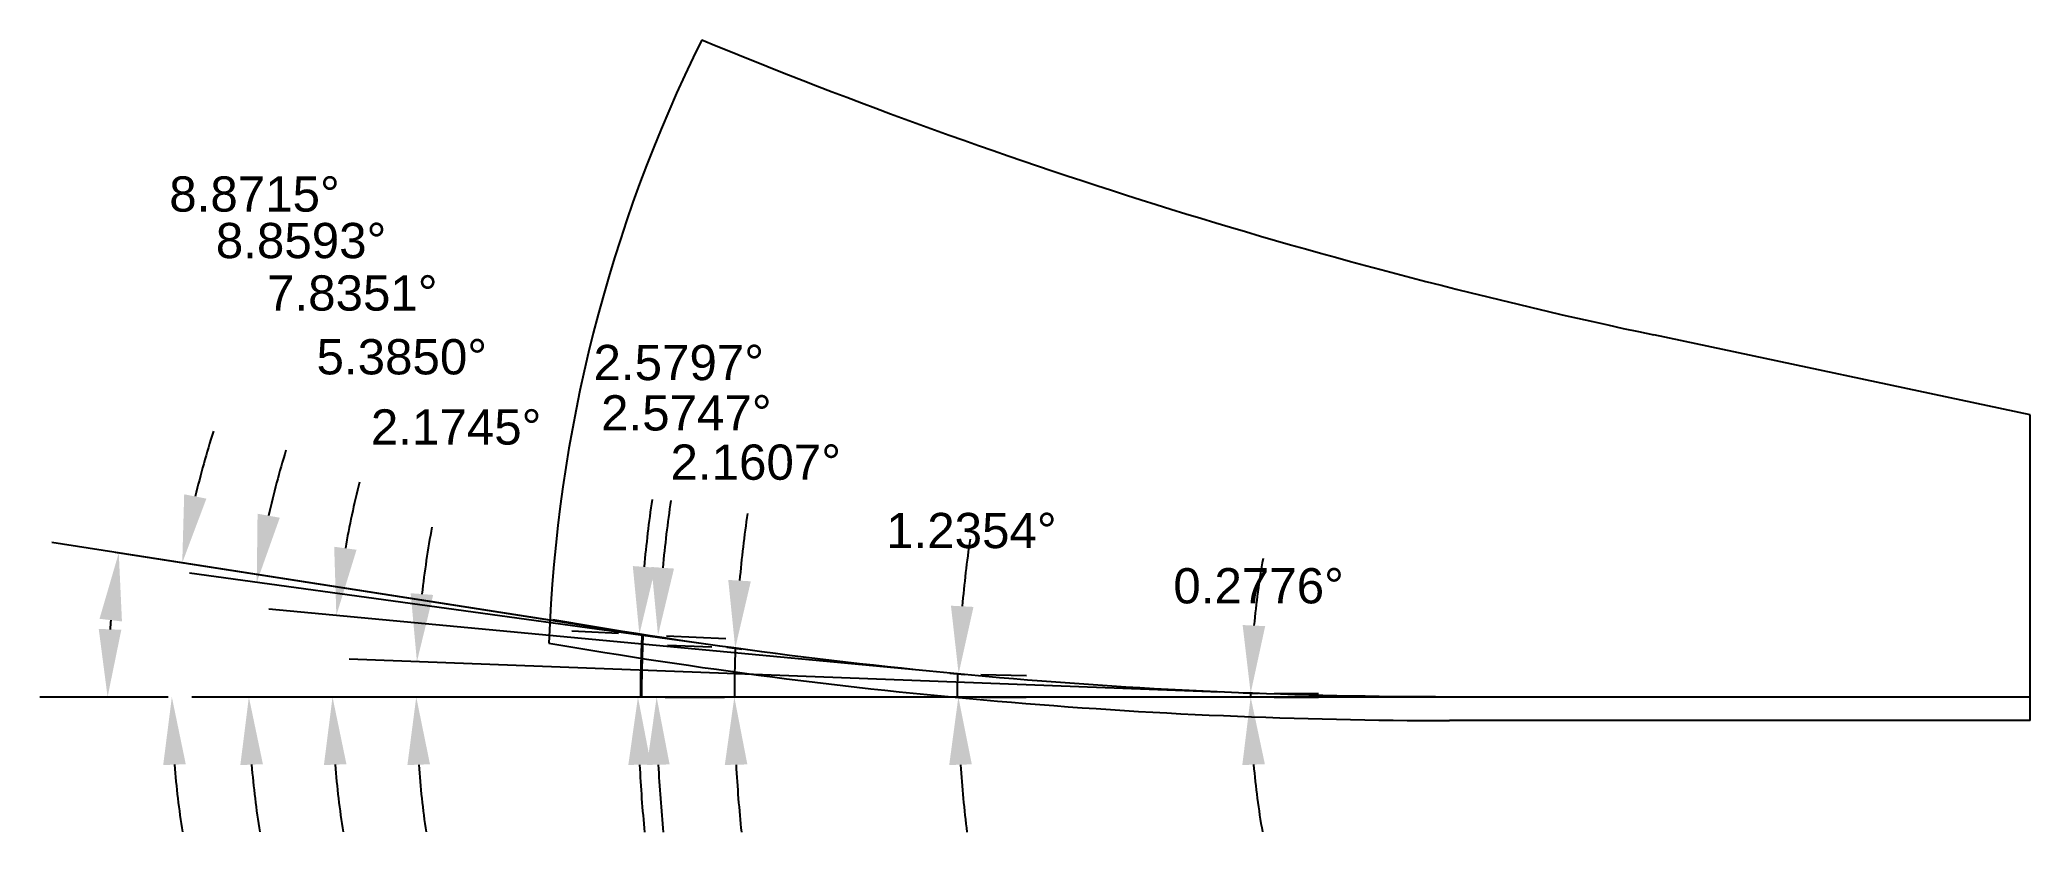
# Model space of a CAD drawing. Header units: inches. Extents: x 105.3 to 145.9, y -21.1 to -7.6.
# Drawn here: x 139.6 to 144.89, y -21.06 to -18.95 of the extents above; entities that cross this region are included whole.
import ezdxf

# ---------------------------------------------------------------- set-up
doc = ezdxf.new("R2010")
doc.units = ezdxf.units.IN
doc.header["$MEASUREMENT"] = 0
doc.header["$PDMODE"] = 35
doc.layers.get('Defpoints').update_dxf_attribs({"color": 10})
doc.layers.add('Dims', color=4, linetype='Continuous')
doc.styles.get("Standard").update_dxf_attribs({"font": 'arial.ttf'})
doc.dimstyles.get("Standard").update_dxf_attribs({"dimtxt": 0.09375, "dimasz": 0.18, "dimexe": 0.18, "dimexo": 0.0625, "dimgap": 0.09, "dimtad": 0, "dimtih": 1, "dimtoh": 1, "dimdec": 4, "dimzin": 0, "dimdsep": 46, "dimtxsty": 'Standard', "dimcen": 0.09, "dimadec": 4, "dimazin": 0, "dimtfac": 1, "dimtdec": 4, "dimtofl": 0, "dimtmove": 0, "dimatfit": 3, "dimfxl": 1, "dimtolj": 1, "dimtzin": 0, "dimarcsym": 0})

msp = doc.modelspace()

# ---------------------------------------------------------------- blocks, each defined once
blk = doc.blocks.new('*D71')
at = {"layer": 'Defpoints', "color": 0, "transparency": 16777216}
for p in [(142.8191, -20.687), (142.8191, -20.697), (142.8193, -20.6937), (144.89, -20.697)]:
    blk.add_point(p, dxfattribs=at)
at = {"layer": 'Dims', "color": 0, "lineweight": -2, "transparency": 16777216}
for p, q in [((142.8816, -20.6873), (142.9993, -20.6878)), ((142.8816, -20.697), (142.9993, -20.697))]:
    blk.add_line(p, q, dxfattribs=at)
for start, end in [(169.7582, 174.7403), (184.9821, 189.9641)]:
    blk.add_arc((144.89, -20.697), 2.0707, start, end, dxfattribs=at)
at = {"layer": 'Dims', "color": 0, "transparency": 16777216}
for points in [[(142.8579, -20.5086), (142.798, -20.5057), (142.8193, -20.687)], [(142.7971, -20.8781), (142.8571, -20.8755), (142.8193, -20.697)]]:
    blk.add_solid(points, dxfattribs=at)
at = {"layer": 'Dims', "color": 0, "transparency": 16777216, "insert": (142.8404, -20.402), "char_height": 0.09375, "attachment_point": 5}
blk.add_mtext('\\A1;0.2776°', dxfattribs=at)
blk = doc.blocks.new('*D72')
at = {"layer": 'Defpoints', "color": 0, "transparency": 16777216}
for p in [(142.0406, -20.6355), (142.0399, -20.697), (142.043, -20.6765), (144.89, -20.697)]:
    blk.add_point(p, dxfattribs=at)
at = {"layer": 'Dims', "color": 0, "lineweight": -2, "transparency": 16777216}
for p, q in [((142.103, -20.6369), (142.2235, -20.6395)), ((142.1024, -20.697), (142.2229, -20.697))]:
    blk.add_line(p, q, dxfattribs=at)
for start, end in [(171.5186, 175.1416), (183.623, 187.246)]:
    blk.add_arc((144.89, -20.697), 2.8471, start, end, dxfattribs=at)
at = {"layer": 'Dims', "color": 0, "transparency": 16777216}
for points in [[(142.0831, -20.4575), (142.0232, -20.4543), (142.0436, -20.6356)], [(142.0186, -20.8779), (142.0786, -20.876), (142.0429, -20.697)]]:
    blk.add_solid(points, dxfattribs=at)
at = {"layer": 'Dims', "color": 0, "transparency": 16777216, "insert": (142.0774, -20.2551), "char_height": 0.09375, "attachment_point": 5}
blk.add_mtext('\\A1;1.2354°', dxfattribs=at)
blk = doc.blocks.new('*D73')
at = {"layer": 'Defpoints', "color": 0, "transparency": 16777216}
for p in [(141.4503, -20.5672), (141.448, -20.6537), (141.4479, -20.697), (144.89, -20.697)]:
    blk.add_point(p, dxfattribs=at)
at = {"layer": 'Dims', "color": 0, "lineweight": -2, "transparency": 16777216}
for p, q in [((141.3879, -20.5649), (141.2703, -20.5604)), ((141.3854, -20.697), (141.2678, -20.697))]:
    blk.add_line(p, q, dxfattribs=at)
for start, end in [(171.8464, 174.8429), (182.9964, 185.9929)]:
    blk.add_arc((144.89, -20.697), 3.4422, start, end, dxfattribs=at)
at = {"layer": 'Dims', "color": 0, "transparency": 16777216}
for points in [[(141.4916, -20.3895), (141.4317, -20.3857), (141.4502, -20.5672)], [(141.4225, -20.8777), (141.4824, -20.8762), (141.4478, -20.697)]]:
    blk.add_solid(points, dxfattribs=at)
at = {"layer": 'Dims', "color": 0, "transparency": 16777216, "insert": (141.5047, -20.0733), "char_height": 0.09375, "attachment_point": 5}
blk.add_mtext('\\A1;2.1607°', dxfattribs=at)
blk = doc.blocks.new('*D74')
at = {"layer": 'Defpoints', "color": 0, "transparency": 16777216}
for p in [(140.6031, -20.6656), (140.0068, -20.697), (142.7991, -20.6862), (142.8391, -20.6877), (144.89, -20.697)]:
    blk.add_point(p, dxfattribs=at)
at = {"layer": 'Dims', "color": 0, "lineweight": -2, "transparency": 16777216}
blk.add_line((142.7366, -20.6838), (140.4248, -20.596), dxfattribs=at)
for start, end in [(169.5095, 173.6675), (184.158, 188.316)]:
    blk.add_arc((143.0838, -20.697), 2.4809, start, end, dxfattribs=at)
at = {"layer": 'Dims', "color": 0, "transparency": 16777216}
for points in [[(140.6479, -20.4256), (140.5881, -20.4211), (140.6047, -20.6029)], [(140.5794, -20.878), (140.6394, -20.8758), (140.6029, -20.697)]]:
    blk.add_solid(points, dxfattribs=at)
at = {"layer": 'Dims', "color": 0, "transparency": 16777216, "insert": (140.7088, -19.9798), "char_height": 0.09375, "attachment_point": 5}
blk.add_mtext('\\A1;2.1745°', dxfattribs=at)
blk = doc.blocks.new('*D75')
at = {"layer": 'Defpoints', "color": 0, "transparency": 16777216}
for p in [(140.3817, -20.6246), (142.0199, -20.6336), (142.0599, -20.6374), (140.0068, -20.697), (144.89, -20.697)]:
    blk.add_point(p, dxfattribs=at)
at = {"layer": 'Dims', "color": 0, "lineweight": -2, "transparency": 16777216}
blk.add_line((141.9577, -20.6277), (140.2115, -20.4631), dxfattribs=at)
for start, end in [(165.6915, 170.1533), (184.4618, 188.9235)]:
    blk.add_arc((142.6926, -20.697), 2.3121, start, end, dxfattribs=at)
at = {"layer": 'Dims', "color": 0, "transparency": 16777216}
for points in [[(140.4443, -20.3056), (140.3849, -20.2976), (140.3907, -20.48)], [(140.3576, -20.878), (140.4175, -20.8757), (140.3805, -20.697)]]:
    blk.add_solid(points, dxfattribs=at)
at = {"layer": 'Dims', "color": 0, "transparency": 16777216, "insert": (140.5645, -19.7932), "char_height": 0.09375, "attachment_point": 5}
blk.add_mtext('\\A1;5.3850°', dxfattribs=at)
blk = doc.blocks.new('*D76')
at = {"layer": 'Defpoints', "color": 0, "transparency": 16777216}
for p in [(141.4279, -20.5641), (140.1607, -20.5951), (141.4679, -20.5696), (140.0068, -20.697), (144.89, -20.697)]:
    blk.add_point(p, dxfattribs=at)
at = {"layer": 'Dims', "color": 0, "lineweight": -2, "transparency": 16777216}
blk.add_line((141.366, -20.5556), (140.0009, -20.3678), dxfattribs=at)
for start, end in [(162.9344, 167.5497), (184.6152, 189.2305)]:
    blk.add_arc((142.3935, -20.697), 2.2352, start, end, dxfattribs=at)
at = {"layer": 'Dims', "color": 0, "transparency": 16777216}
for points in [[(140.2404, -20.2204), (140.1814, -20.2098), (140.1792, -20.3923)], [(140.1356, -20.8781), (140.1956, -20.8756), (140.1583, -20.697)]]:
    blk.add_solid(points, dxfattribs=at)
at = {"layer": 'Dims', "color": 0, "transparency": 16777216, "insert": (140.433, -19.6236), "char_height": 0.09375, "attachment_point": 5}
blk.add_mtext('\\A1;7.8351°', dxfattribs=at)
blk = doc.blocks.new('*D172')
at = {"layer": 'Defpoints', "color": 0, "transparency": 16777216}
for p in [(141.1814, -20.5276), (141.2214, -20.5338), (139.9568, -20.5778), (140.0068, -20.697), (144.89, -20.697)]:
    blk.add_point(p, dxfattribs=at)
at = {"layer": 'Dims', "color": 0, "lineweight": -2, "transparency": 16777216}
for p, q in [((141.1196, -20.518), (139.8035, -20.3128)), ((139.9443, -20.697), (139.7737, -20.697))]:
    blk.add_line(p, q, dxfattribs=at)
for start, end in [(162.2268, 166.6838), (184.4569, 188.9139)]:
    blk.add_arc((142.2683, -20.697), 2.3146, start, end, dxfattribs=at)
at = {"layer": 'Dims', "color": 0, "transparency": 16777216}
for points in [[(140.0454, -20.1697), (139.9865, -20.1581), (139.9813, -20.3405)], [(139.9307, -20.878), (139.9907, -20.8757), (139.9537, -20.697)]]:
    blk.add_solid(points, dxfattribs=at)
at = {"layer": 'Dims', "color": 0, "transparency": 16777216, "insert": (140.2969, -19.4842), "char_height": 0.09375, "attachment_point": 5}
blk.add_mtext('\\A1;8.8593°', dxfattribs=at)
blk = doc.blocks.new('*D171')
at = {"layer": 'Defpoints', "color": 0, "transparency": 16777216}
for p in [(141.2051, -20.5313), (141.2418, -20.6423), (141.2014, -20.697), (144.89, -20.697)]:
    blk.add_point(p, dxfattribs=at)
at = {"layer": 'Dims', "color": 0, "lineweight": -2, "transparency": 16777216}
for p, q in [((141.2676, -20.5341), (141.4249, -20.5412)), ((141.2639, -20.697), (141.4214, -20.697))]:
    blk.add_line(p, q, dxfattribs=at)
for start, end in [(171.7714, 174.5983), (182.8269, 185.6539)]:
    blk.add_arc((144.89, -20.697), 3.6486, start, end, dxfattribs=at)
at = {"layer": 'Dims', "color": 0, "transparency": 16777216}
for points in [[(141.2876, -20.3556), (141.2277, -20.3514), (141.2451, -20.5331)], [(141.2159, -20.8777), (141.2759, -20.8762), (141.2414, -20.697)]]:
    blk.add_solid(points, dxfattribs=at)
at = {"layer": 'Dims', "color": 0, "transparency": 16777216, "insert": (141.3203, -19.9423), "char_height": 0.09375, "attachment_point": 5}
blk.add_mtext('\\A1;2.5747°', dxfattribs=at)
blk = doc.blocks.new('*D201')
at = {"layer": 'Defpoints', "color": 0, "transparency": 16777216}
for p in [(141.1785, -20.5271), (141.2185, -20.5334), (139.7863, -20.5689), (140.0068, -20.697), (144.89, -20.697)]:
    blk.add_point(p, dxfattribs=at)
at = {"layer": 'Dims', "color": 0, "lineweight": -2, "transparency": 16777216}
for p, q in [((141.1167, -20.5175), (139.6348, -20.2862)), ((139.9443, -20.697), (139.603, -20.697))]:
    blk.add_line(p, q, dxfattribs=at)
blk.add_arc((142.2668, -20.697), 2.4838, 175.2815, 175.847, dxfattribs=at)
at = {"layer": 'Dims', "color": 0, "transparency": 16777216}
for points in [[(139.7616, -20.4891), (139.8212, -20.4962), (139.8127, -20.3139)], [(139.8195, -20.5182), (139.7595, -20.516), (139.783, -20.697)]]:
    blk.add_solid(points, dxfattribs=at)
at = {"layer": 'Dims', "color": 0, "transparency": 16777216, "insert": (140.1732, -19.3605), "char_height": 0.09375, "attachment_point": 5}
blk.add_mtext('\\A1;8.8715°', dxfattribs=at)
blk = doc.blocks.new('*D200')
at = {"layer": 'Defpoints', "color": 0, "transparency": 16777216}
for p in [(141.2022, -20.5308), (141.1922, -20.6415), (141.1985, -20.697), (144.89, -20.697)]:
    blk.add_point(p, dxfattribs=at)
at = {"layer": 'Dims', "color": 0, "lineweight": -2, "transparency": 16777216}
for p, q in [((141.1398, -20.528), (141.0158, -20.5224)), ((141.136, -20.697), (141.0118, -20.697))]:
    blk.add_line(p, q, dxfattribs=at)
for start, end in [(171.8422, 174.6312), (182.789, 185.5781)]:
    blk.add_arc((144.89, -20.697), 3.6982, start, end, dxfattribs=at)
at = {"layer": 'Dims', "color": 0, "transparency": 16777216}
for points in [[(141.238, -20.3531), (141.1781, -20.3489), (141.1956, -20.5305)], [(141.1662, -20.8777), (141.2262, -20.8762), (141.1918, -20.697)]]:
    blk.add_solid(points, dxfattribs=at)
at = {"layer": 'Dims', "color": 0, "transparency": 16777216, "insert": (141.3002, -19.8085), "char_height": 0.09375, "attachment_point": 5}
blk.add_mtext('\\A1;2.5797°', dxfattribs=at)

# ---------------------------------------------------------------- dimensions: what is measured, and where the dimension line sits
at = {"layer": 'Dims'}
for base, line1, line2, picture, middle in [((139.78626154, -20.56885648), ((144.88998316, -20.69699649), (140.00684625, -20.69699649)), ((141.17845804, -20.52712159), (141.21845804, -20.53336504)), '*D201', (140.17315847, -19.36052571)), ((139.9567994, -20.5777535), ((144.8899832, -20.6969965), (140.0068462, -20.6969965)), ((141.1813896, -20.5275832), (141.2213896, -20.5338179)), '*D172', (140.2969143, -19.4841958)), ((140.1606554, -20.5951451), ((144.8899832, -20.6969965), (140.0068462, -20.6969965)), ((141.4278952, -20.5641172), (141.4678952, -20.5696215)), '*D76', (140.4329571, -19.6235617)), ((140.38167515, -20.62457534), ((144.88998316, -20.69699649), (140.00684625, -20.69699649)), ((142.0198929, -20.63358558), (142.0598929, -20.6373561)), '*D75', (140.56451262, -19.79319295)), ((140.60306555, -20.66561232), ((144.88998316, -20.69699649), (140.00684625, -20.69699649)), ((142.79905176, -20.68618635), (142.83905176, -20.68770517)), '*D74', (140.70879918, -19.97978728))]:
    dim = msp.add_angular_dim_2l(base=base, line1=line1, line2=line2, dimstyle='Standard', dxfattribs=at)
    dim.commit()
    dim.dimension.update_dxf_attribs({"geometry": picture, "text_midpoint": middle, "dimtype": 162})
for base, center, p1, p2, picture, middle in [((141.192246, -20.641495), (144.889983, -20.696996), (141.202199, -20.530842), (141.198458, -20.696996), '*D200', (141.30016, -19.808456)), ((141.24183, -20.64235), (144.88998, -20.697), (141.20511, -20.5313), (141.20139, -20.697), '*D171', (141.32034, -19.94226)), ((141.448023, -20.653727), (144.889983, -20.696996), (141.450343, -20.567221), (141.447895, -20.696996), '*D73', (141.504735, -20.073255)), ((142.04296, -20.67653), (144.88998, -20.697), (142.04056, -20.63555), (142.03989, -20.697), '*D72', (142.07739, -20.2551)), ((142.819262, -20.693652), (144.889983, -20.696996), (142.819076, -20.686961), (142.819052, -20.696996), '*D71', (142.840376, -20.402023))]:
    dim = msp.add_angular_dim_3p(base=base, center=center, p1=p1, p2=p2, dimstyle='Standard', dxfattribs=at)
    dim.commit()
    dim.dimension.update_dxf_attribs({"geometry": picture, "text_midpoint": middle, "dimtype": 165})

# ---------------------------------------------------------------- linework, layer by layer
for p, q in [((144.88998, -19.947), (143.88998, -19.73444)), ((144.88998, -20.697), (144.88998, -19.947)), ((144.88998, -20.7595), (144.88998, -20.697)), ((144.88998, -20.7595), (143.34788, -20.7595))]:
    msp.add_line(p, q)
at = {"color": 1}
for p, q in [((141.17846, -20.52712), (141.21846, -20.53337)), ((141.4279, -20.56412), (141.4679, -20.56962)), ((142.01989, -20.63359), (142.05989, -20.63736)), ((143.34788, -20.697), (140.00685, -20.697)), ((142.79905, -20.68619), (142.83905, -20.68771))]:
    msp.add_line(p, q, dxfattribs=at)
at = {"color": 3}
msp.add_line((141.18139, -20.52758), (141.22139, -20.53382), dxfattribs=at)
msp.add_lwpolyline([(144.88998, -20.697), (143.34788, -20.697, -0.0429655), (140.96578, -20.49192)], format="xyb")
for centre, radius, start, end in [((144.88998, -20.697), 3.9375, 153.65848, 177.9115), ((146.9047, -5.5513), 14.5, 247.523693, 258), ((143.34788, -6.7595), 14, 260.159083, 270)]:
    msp.add_arc(centre, radius, start, end)
at = {"color": 1}
for radius, start in [(3.69153, 177.42026), (3.44209, 177.83928), (2.85009, 178.76459), (2.07093, 179.72235)]:
    msp.add_arc((144.88998, -20.697), radius, start, 180, dxfattribs=at)
at = {"color": 3}
msp.add_arc((144.88998, -20.697), 3.68859, 177.42526, 180, dxfattribs=at)

msp.set_redraw_order([(e.dxf.handle, doc.entitydb.next_handle()) for e in msp.query("TEXT MTEXT ATTDEF DIMENSION ARC_DIMENSION")])  # texts and dimensions are drawn at this point

doc.saveas('drawing.dxf')
